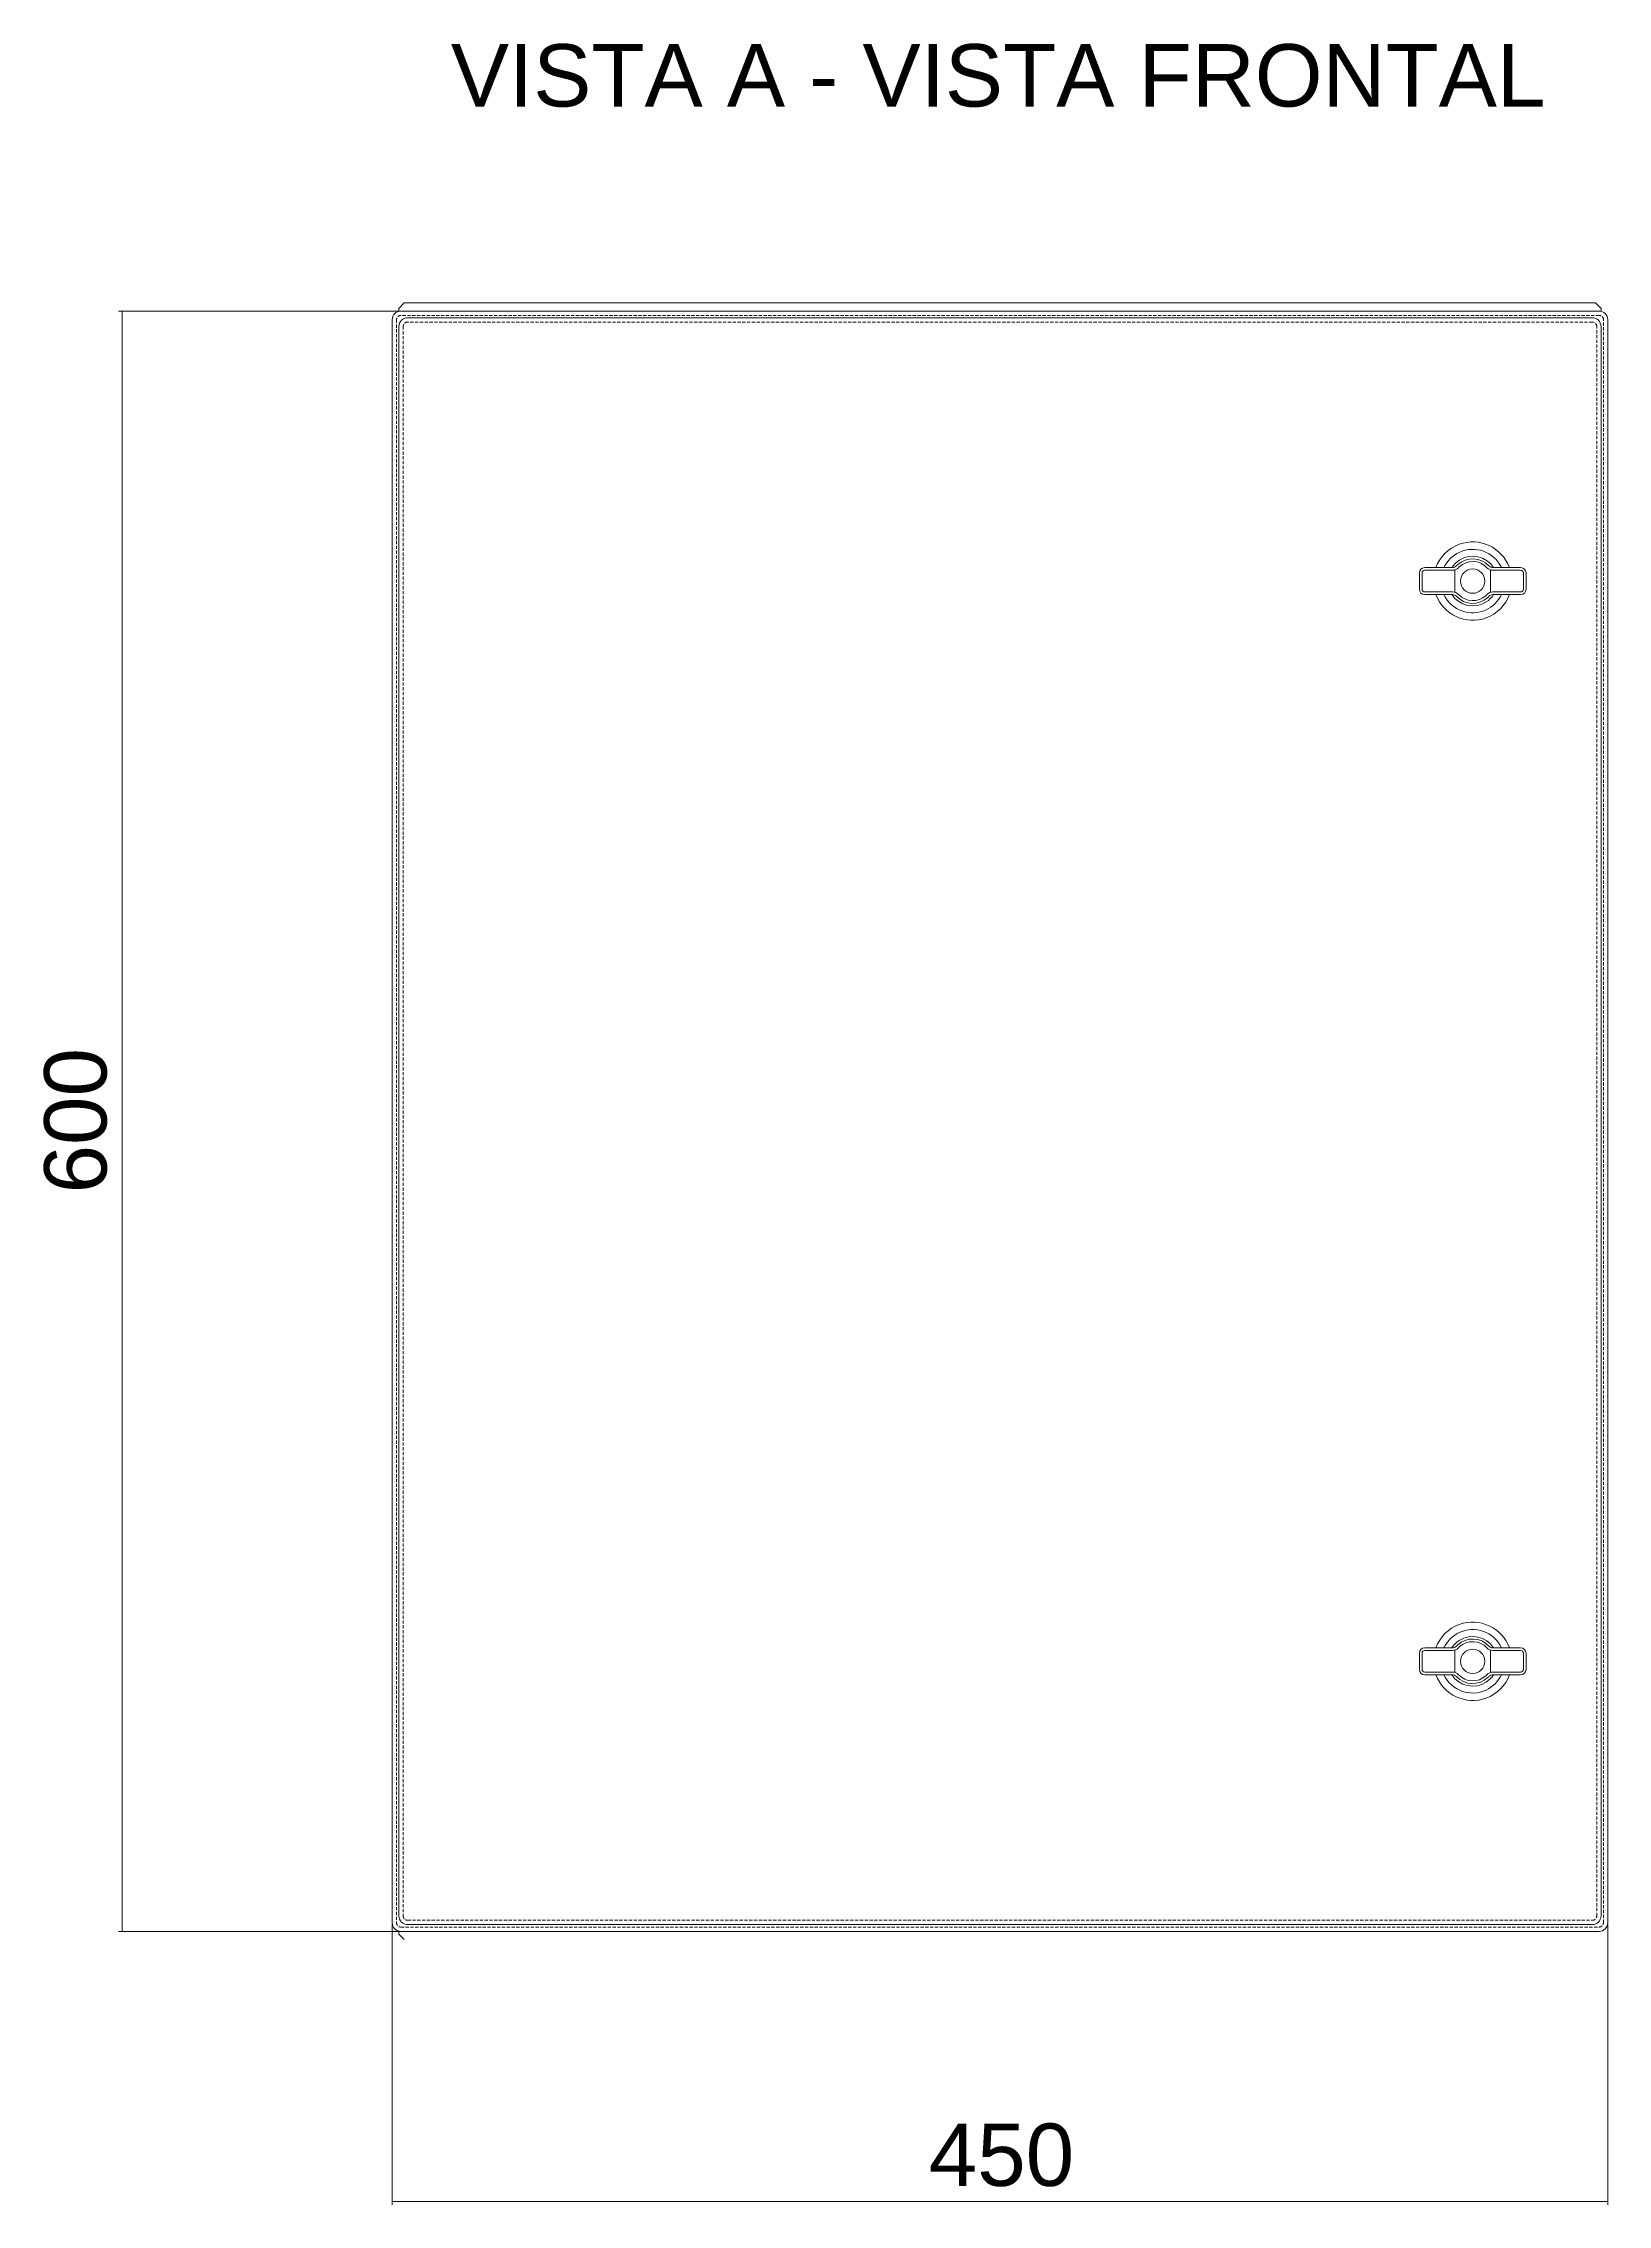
# Model space of a CAD drawing. Header units: millimetres. Extents: x -1316 to 1820, y -253 to 645.
# Drawn here: x -1316 to -737, y -253 to 547 of the extents above; entities that cross this region are included whole.
import ezdxf

# ---------------------------------------------------------------- set-up
doc = ezdxf.new("R2010")
doc.units = ezdxf.units.MM
doc.header["$MEASUREMENT"] = 0
for name, pattern in [('AI-Linetype-0', [1.78125, 1.1875, -0.59375]), ('AI-Linetype-1', [1.78125, 1.1875, -0.59375]), ('AI-Linetype-10', [1.78125, 1.1875, -0.59375]), ('AI-Linetype-11', [1.78125, 1.1875, -0.59375]), ('AI-Linetype-12', [1.78125, 1.1875, -0.59375]), ('AI-Linetype-13', [1.78125, 1.1875, -0.59375]), ('AI-Linetype-14', [1.78125, 1.1875, -0.59375]), ('AI-Linetype-15', [1.78125, 1.1875, -0.59375]), ('AI-Linetype-2', [1.78125, 1.1875, -0.59375]), ('AI-Linetype-3', [1.78125, 1.1875, -0.59375]), ('AI-Linetype-4', [1.78125, 1.1875, -0.59375]), ('AI-Linetype-5', [1.78125, 1.1875, -0.59375]), ('AI-Linetype-6', [1.78125, 1.1875, -0.59375]), ('AI-Linetype-7', [1.78125, 1.1875, -0.59375]), ('AI-Linetype-8', [1.78125, 1.1875, -0.59375]), ('AI-Linetype-9', [1.78125, 1.1875, -0.59375])]:
    doc.linetypes.add(name, pattern=pattern)
doc.layers.get('0').update_dxf_attribs({"lineweight": 0})

# ---------------------------------------------------------------- blocks, each defined once
blk = doc.blocks.new('Block_1')
at = {"color": 7, "lineweight": 0}
for p, q in [((-1186.75, -149.65), (-1186.75, -253.48)), ((-736.75, -149.65), (-736.75, -253.48)), ((-1186.75, -252.23), (-736.75, -252.23))]:
    blk.add_line(p, q, dxfattribs=at)
at = {"insert": (-988.11, -246.83), "char_height": 0.2, "attachment_point": 7}
blk.add_mtext('\\C7;\\FArial|b0|i0|c1;\\H23.100000;\\W1.000000;450', dxfattribs=at)
blk = doc.blocks.new('Block_2')
at = {"color": 7, "lineweight": 0}
for p, q in [((-1184.18, 447.77), (-1288, 447.77)), ((-1286.75, 447.77), (-1286.75, -152.23)), ((-1184.18, -152.23), (-1288, -152.23))]:
    blk.add_line(p, q, dxfattribs=at)
at = {"insert": (-1292.15, 121.02), "char_height": 0.2, "attachment_point": 7, "rotation": 90}
blk.add_mtext('\\C7;\\FArial|b0|i0|c1;\\H23.100000;\\W1.000000;600', dxfattribs=at)

msp = doc.modelspace()

# ---------------------------------------------------------------- linework, layer by layer
at = {"color": 7, "lineweight": 0}
for p, q in [((-1182.25, 450.77), (-1184.25, 448.77)), ((-1184.25, 448.77), (-1184.25, 447.77)), ((-741.25, 450.77), (-1182.25, 450.77)), ((-739.25, 448.77), (-741.25, 450.77)), ((-739.25, 447.77), (-739.25, 448.77)), ((-1186.75, 444.57), (-1186.75, -149.03)), ((-1184.25, 447.77), (-739.25, 447.77)), ((-1184.25, 442.07), (-1184.25, -146.53)), ((-739.25, 447.77), (-1183.55, 447.77)), ((-742.45, 445.27), (-1181.05, 445.27)), ((-739.25, -146.53), (-739.25, 442.07)), ((-736.75, -149.03), (-736.75, 444.57)), ((-793.32, 343.63), (-793.32, 351.92)), ((-780.19, 343.63), (-780.19, 351.92)), ((-793.32, -48.08), (-793.32, -56.37)), ((-780.19, -48.08), (-780.19, -56.37)), ((-1181.05, -149.73), (-742.45, -149.73)), ((-1183.55, -152.23), (-739.95, -152.23))]:
    msp.add_line(p, q, dxfattribs=at)
at = {"color": 7, "linetype": 'AI-Linetype-6', "lineweight": 0}
msp.add_line((-1185.15, 444.57), (-1185.15, -149.03), dxfattribs=at)
at = {"color": 7, "linetype": 'AI-Linetype-4', "lineweight": 0}
msp.add_line((-739.95, 446.17), (-1183.55, 446.17), dxfattribs=at)
at = {"color": 7, "linetype": 'AI-Linetype-14', "lineweight": 0}
msp.add_line((-1182.65, 442.07), (-1182.65, -146.53), dxfattribs=at)
at = {"color": 7, "linetype": 'AI-Linetype-12', "lineweight": 0}
msp.add_line((-742.45, 443.67), (-1181.05, 443.67), dxfattribs=at)
at = {"color": 7, "linetype": 'AI-Linetype-10', "lineweight": 0}
msp.add_line((-740.85, -146.53), (-740.85, 442.07), dxfattribs=at)
at = {"color": 7, "linetype": 'AI-Linetype-2', "lineweight": 0}
msp.add_line((-738.35, -149.03), (-738.35, 444.57), dxfattribs=at)
at = {"color": 7, "linetype": 'AI-Linetype-0', "lineweight": 0}
msp.add_line((-1183.55, -150.63), (-739.95, -150.63), dxfattribs=at)
at = {"color": 7, "linetype": 'AI-Linetype-8', "lineweight": 0}
msp.add_line((-1181.05, -148.13), (-742.45, -148.13), dxfattribs=at)
at = {"color": 7, "lineweight": 0}
msp.add_lwpolyline([(-1182.25, -155.23), (-1184.25, -153.23), (-1184.25, -152.23), (-739.95, -152.23)], dxfattribs=at)
for centre in [(-786.75, 347.77), (-786.75, -52.23)]:
    msp.add_circle(centre, 4.5, dxfattribs=at)
for points in [[(-1183.55, 447.77), (-1185.32, 447.77), (-1186.75, 446.34), (-1186.75, 444.57)], [(-1181.05, 445.27), (-1182.82, 445.27), (-1184.25, 443.84), (-1184.25, 442.07)], [(-739.25, 442.07), (-739.25, 443.84), (-740.69, 445.27), (-742.45, 445.27)], [(-736.75, 444.57), (-736.75, 446.34), (-738.19, 447.77), (-739.95, 447.77)], [(-1186.75, -149.03), (-1186.75, -150.79), (-1185.32, -152.23), (-1183.55, -152.23)], [(-1184.25, -146.53), (-1184.25, -148.29), (-1182.82, -149.73), (-1181.05, -149.73)], [(-742.45, -149.73), (-740.69, -149.73), (-739.25, -148.29), (-739.25, -146.53)], [(-739.95, -152.23), (-738.19, -152.23), (-736.75, -150.79), (-736.75, -149.03)]]:
    msp.add_open_spline(points, degree=3, dxfattribs=at)
at = {"color": 7, "linetype": 'AI-Linetype-5', "lineweight": 0}
msp.add_open_spline([(-1183.55, 446.17), (-1184.44, 446.17), (-1185.15, 445.46), (-1185.15, 444.57)], degree=3, dxfattribs=at)
at = {"color": 7, "linetype": 'AI-Linetype-13', "lineweight": 0}
msp.add_open_spline([(-1181.05, 443.67), (-1181.94, 443.67), (-1182.65, 442.96), (-1182.65, 442.07)], degree=3, dxfattribs=at)
at = {"color": 7, "linetype": 'AI-Linetype-11', "lineweight": 0}
msp.add_open_spline([(-740.85, 442.07), (-740.85, 442.96), (-741.57, 443.67), (-742.45, 443.67)], degree=3, dxfattribs=at)
at = {"color": 7, "linetype": 'AI-Linetype-3', "lineweight": 0}
msp.add_open_spline([(-738.35, 444.57), (-738.35, 445.46), (-739.07, 446.17), (-739.95, 446.17)], degree=3, dxfattribs=at)
at = {"color": 7, "lineweight": 0}
for points, knots in [([(-773.14, 352.77), (-775.91, 360.29), (-784.24, 364.15), (-791.75, 361.39), (-795.75, 359.92), (-798.9, 356.77), (-800.37, 352.77)], [0, 0, 0, 0, 1, 1, 1, 2, 2, 2, 2]), ([(-776.12, 352.77), (-778.88, 358.65), (-785.88, 361.17), (-791.75, 358.41), (-794.23, 357.24), (-796.22, 355.25), (-797.39, 352.77)], [0, 0, 0, 0, 1, 1, 1, 2, 2, 2, 2]), ([(-767, 350.77), (-767, 351.88), (-767.9, 352.77), (-769, 352.77), (-769, 352.77), (-779.27, 352.77), (-779.27, 352.77), (-779.82, 352.77), (-780.35, 353), (-780.73, 353.41), (-783.84, 356.74), (-789.06, 356.91), (-792.39, 353.8), (-792.52, 353.68), (-792.65, 353.54), (-792.78, 353.41), (-793.16, 353), (-793.69, 352.77), (-794.24, 352.77), (-794.24, 352.77), (-804.5, 352.77), (-804.5, 352.77), (-805.61, 352.77), (-806.5, 351.88), (-806.5, 350.77), (-806.5, 350.77), (-806.5, 344.77), (-806.5, 344.77)], [0, 0, 0, 0, 1, 1, 1, 2, 2, 2, 3, 3, 3, 4, 4, 4, 5, 5, 5, 6, 6, 6, 7, 7, 7, 8, 8, 8, 9, 9, 9, 9]), ([(-768, 344.77), (-768, 344.22), (-768.45, 343.77), (-769, 343.77), (-769, 343.77), (-779.27, 343.77), (-779.27, 343.77), (-780.1, 343.77), (-780.89, 343.43), (-781.46, 342.82), (-781.57, 342.7), (-781.68, 342.59), (-781.8, 342.48), (-784.73, 339.74), (-789.32, 339.9), (-792.05, 342.82), (-792.62, 343.43), (-793.41, 343.77), (-794.24, 343.77), (-794.24, 343.77), (-804.5, 343.77), (-804.5, 343.77), (-805.06, 343.77), (-805.5, 344.22), (-805.5, 344.77), (-805.5, 344.77), (-805.5, 350.77), (-805.5, 350.77), (-805.5, 351.33), (-805.06, 351.77), (-804.5, 351.77), (-804.5, 351.77), (-794.24, 351.77), (-794.24, 351.77), (-793.41, 351.77), (-792.62, 352.12), (-792.05, 352.73), (-791.94, 352.84), (-791.82, 352.96), (-791.71, 353.07), (-788.78, 355.81), (-784.19, 355.65), (-781.46, 352.73), (-780.89, 352.12), (-780.1, 351.77), (-779.27, 351.77), (-779.27, 351.77), (-769, 351.77), (-769, 351.77), (-768.45, 351.77), (-768, 351.33), (-768, 350.77), (-768, 350.77), (-768, 344.77), (-768, 344.77)], [0, 0, 0, 0, 1, 1, 1, 2, 2, 2, 3, 3, 3, 4, 4, 4, 5, 5, 5, 6, 6, 6, 7, 7, 7, 8, 8, 8, 9, 9, 9, 10, 10, 10, 11, 11, 11, 12, 12, 12, 13, 13, 13, 14, 14, 14, 15, 15, 15, 16, 16, 16, 17, 17, 17, 18, 18, 18, 18]), ([(-779.03, 352.77), (-781.79, 357.04), (-787.49, 358.26), (-791.75, 355.5), (-792.84, 354.79), (-793.77, 353.86), (-794.48, 352.77)], [0, 0, 0, 0, 1, 1, 1, 2, 2, 2, 2]), ([(-806.5, 344.77), (-806.5, 343.67), (-805.61, 342.77), (-804.5, 342.77), (-804.5, 342.77), (-794.24, 342.77), (-794.24, 342.77), (-793.69, 342.77), (-793.16, 342.55), (-792.78, 342.14), (-789.67, 338.81), (-784.45, 338.64), (-781.12, 341.75), (-780.99, 341.87), (-780.85, 342.01), (-780.73, 342.14), (-780.35, 342.55), (-779.82, 342.77), (-779.27, 342.77), (-779.27, 342.77), (-769, 342.77), (-769, 342.77), (-767.9, 342.77), (-767, 343.67), (-767, 344.77), (-767, 344.77), (-767, 350.77), (-767, 350.77)], [0, 0, 0, 0, 1, 1, 1, 2, 2, 2, 3, 3, 3, 4, 4, 4, 5, 5, 5, 6, 6, 6, 7, 7, 7, 8, 8, 8, 9, 9, 9, 9]), ([(-800.37, 342.77), (-797.6, 335.26), (-789.27, 331.4), (-781.75, 334.16), (-777.76, 335.63), (-774.61, 338.78), (-773.14, 342.77)], [0, 0, 0, 0, 1, 1, 1, 2, 2, 2, 2]), ([(-797.39, 342.77), (-794.63, 336.9), (-787.63, 334.38), (-781.75, 337.14), (-779.29, 338.3), (-777.31, 340.28), (-776.14, 342.74)], [0, 0, 0, 0, 1, 1, 1, 2, 2, 2, 2]), ([(-794.48, 342.77), (-791.72, 338.51), (-786.02, 337.29), (-781.75, 340.05), (-780.66, 340.76), (-779.73, 341.69), (-779.02, 342.79)], [0, 0, 0, 0, 1, 1, 1, 2, 2, 2, 2]), ([(-773.14, -47.23), (-775.91, -39.71), (-784.24, -35.85), (-791.75, -38.61), (-795.75, -40.08), (-798.9, -43.23), (-800.37, -47.23)], [0, 0, 0, 0, 1, 1, 1, 2, 2, 2, 2]), ([(-776.14, -47.19), (-778.92, -41.32), (-785.93, -38.83), (-791.79, -41.61), (-794.25, -42.78), (-796.23, -44.76), (-797.39, -47.23)], [0, 0, 0, 0, 1, 1, 1, 2, 2, 2, 2]), ([(-806.5, -49.23), (-806.5, -48.12), (-805.61, -47.23), (-804.5, -47.23), (-804.5, -47.23), (-794.24, -47.23), (-794.24, -47.23), (-793.69, -47.23), (-793.16, -47), (-792.78, -46.59), (-792.65, -46.46), (-792.52, -46.32), (-792.39, -46.2), (-789.06, -43.09), (-783.84, -43.26), (-780.73, -46.59), (-780.35, -47), (-779.82, -47.23), (-779.27, -47.23), (-779.27, -47.23), (-769, -47.23), (-769, -47.23), (-767.9, -47.23), (-767, -48.12), (-767, -49.23), (-767, -49.23), (-767, -55.23), (-767, -55.23)], [0, 0, 0, 0, 1, 1, 1, 2, 2, 2, 3, 3, 3, 4, 4, 4, 5, 5, 5, 6, 6, 6, 7, 7, 7, 8, 8, 8, 9, 9, 9, 9]), ([(-768, -49.23), (-768, -48.67), (-768.45, -48.23), (-769, -48.23), (-769, -48.23), (-779.27, -48.23), (-779.27, -48.23), (-780.1, -48.23), (-780.89, -47.88), (-781.46, -47.27), (-784.19, -44.35), (-788.78, -44.19), (-791.71, -46.93), (-791.82, -47.04), (-791.94, -47.16), (-792.05, -47.27), (-792.62, -47.88), (-793.41, -48.23), (-794.24, -48.23), (-794.24, -48.23), (-804.5, -48.23), (-804.5, -48.23), (-805.06, -48.23), (-805.5, -48.67), (-805.5, -49.23), (-805.5, -49.23), (-805.5, -55.23), (-805.5, -55.23), (-805.5, -55.78), (-805.06, -56.23), (-804.5, -56.23), (-804.5, -56.23), (-794.24, -56.23), (-794.24, -56.23), (-793.41, -56.23), (-792.62, -56.57), (-792.05, -57.18), (-789.32, -60.1), (-784.73, -60.26), (-781.8, -57.52), (-781.68, -57.41), (-781.57, -57.3), (-781.46, -57.18), (-780.89, -56.57), (-780.1, -56.23), (-779.27, -56.23), (-779.27, -56.23), (-769, -56.23), (-769, -56.23), (-768.45, -56.23), (-768, -55.78), (-768, -55.23), (-768, -55.23), (-768, -49.23), (-768, -49.23)], [0, 0, 0, 0, 1, 1, 1, 2, 2, 2, 3, 3, 3, 4, 4, 4, 5, 5, 5, 6, 6, 6, 7, 7, 7, 8, 8, 8, 9, 9, 9, 10, 10, 10, 11, 11, 11, 12, 12, 12, 13, 13, 13, 14, 14, 14, 15, 15, 15, 16, 16, 16, 17, 17, 17, 18, 18, 18, 18]), ([(-779.02, -47.24), (-781.78, -42.97), (-787.47, -41.74), (-791.74, -44.5), (-792.84, -45.2), (-793.77, -46.13), (-794.48, -47.23)], [0, 0, 0, 0, 1, 1, 1, 2, 2, 2, 2]), ([(-767, -55.23), (-767, -56.33), (-767.9, -57.23), (-769, -57.23), (-769, -57.23), (-779.27, -57.23), (-779.27, -57.23), (-779.82, -57.23), (-780.35, -57.45), (-780.73, -57.86), (-780.85, -57.99), (-780.99, -58.13), (-781.12, -58.25), (-784.45, -61.36), (-789.67, -61.19), (-792.78, -57.86), (-793.16, -57.45), (-793.69, -57.23), (-794.24, -57.23), (-794.24, -57.23), (-804.5, -57.23), (-804.5, -57.23), (-805.61, -57.23), (-806.5, -56.33), (-806.5, -55.23), (-806.5, -55.23), (-806.5, -49.23), (-806.5, -49.23)], [0, 0, 0, 0, 1, 1, 1, 2, 2, 2, 3, 3, 3, 4, 4, 4, 5, 5, 5, 6, 6, 6, 7, 7, 7, 8, 8, 8, 9, 9, 9, 9]), ([(-800.37, -57.23), (-797.6, -64.74), (-789.27, -68.6), (-781.75, -65.84), (-777.76, -64.37), (-774.61, -61.22), (-773.14, -57.23)], [0, 0, 0, 0, 1, 1, 1, 2, 2, 2, 2]), ([(-797.39, -57.23), (-794.63, -63.1), (-787.63, -65.62), (-781.75, -62.86), (-779.28, -61.69), (-777.29, -59.7), (-776.12, -57.23)], [0, 0, 0, 0, 1, 1, 1, 2, 2, 2, 2]), ([(-794.48, -57.23), (-791.72, -61.49), (-786.02, -62.71), (-781.75, -59.95), (-780.67, -59.24), (-779.74, -58.31), (-779.03, -57.23)], [0, 0, 0, 0, 1, 1, 1, 2, 2, 2, 2])]:
    msp.add_open_spline(points, degree=3, knots=knots, dxfattribs=at)
at = {"color": 7, "linetype": 'AI-Linetype-7', "lineweight": 0}
msp.add_open_spline([(-1185.15, -149.03), (-1185.15, -149.91), (-1184.44, -150.63), (-1183.55, -150.63)], degree=3, dxfattribs=at)
at = {"color": 7, "linetype": 'AI-Linetype-15', "lineweight": 0}
msp.add_open_spline([(-1182.65, -146.53), (-1182.65, -147.41), (-1181.94, -148.13), (-1181.05, -148.13)], degree=3, dxfattribs=at)
at = {"color": 7, "linetype": 'AI-Linetype-9', "lineweight": 0}
msp.add_open_spline([(-742.45, -148.13), (-741.57, -148.13), (-740.85, -147.41), (-740.85, -146.53)], degree=3, dxfattribs=at)
at = {"color": 7, "linetype": 'AI-Linetype-1', "lineweight": 0}
msp.add_open_spline([(-739.95, -150.63), (-739.07, -150.63), (-738.35, -149.91), (-738.35, -149.03)], degree=3, dxfattribs=at)

# ---------------------------------------------------------------- block references
for name in ['Block_2', 'Block_1']:
    msp.add_blockref(name, (0, 0))

# ---------------------------------------------------------------- texts
at = {"insert": (-1165.03, 523.17), "char_height": 0.2, "attachment_point": 7}
msp.add_mtext('\\C7;\\FArial|b0|i0|c1;\\H23.100000;\\W1.000000;VISTA A - VISTA FRONTAL', dxfattribs=at)

doc.saveas('drawing.dxf')
